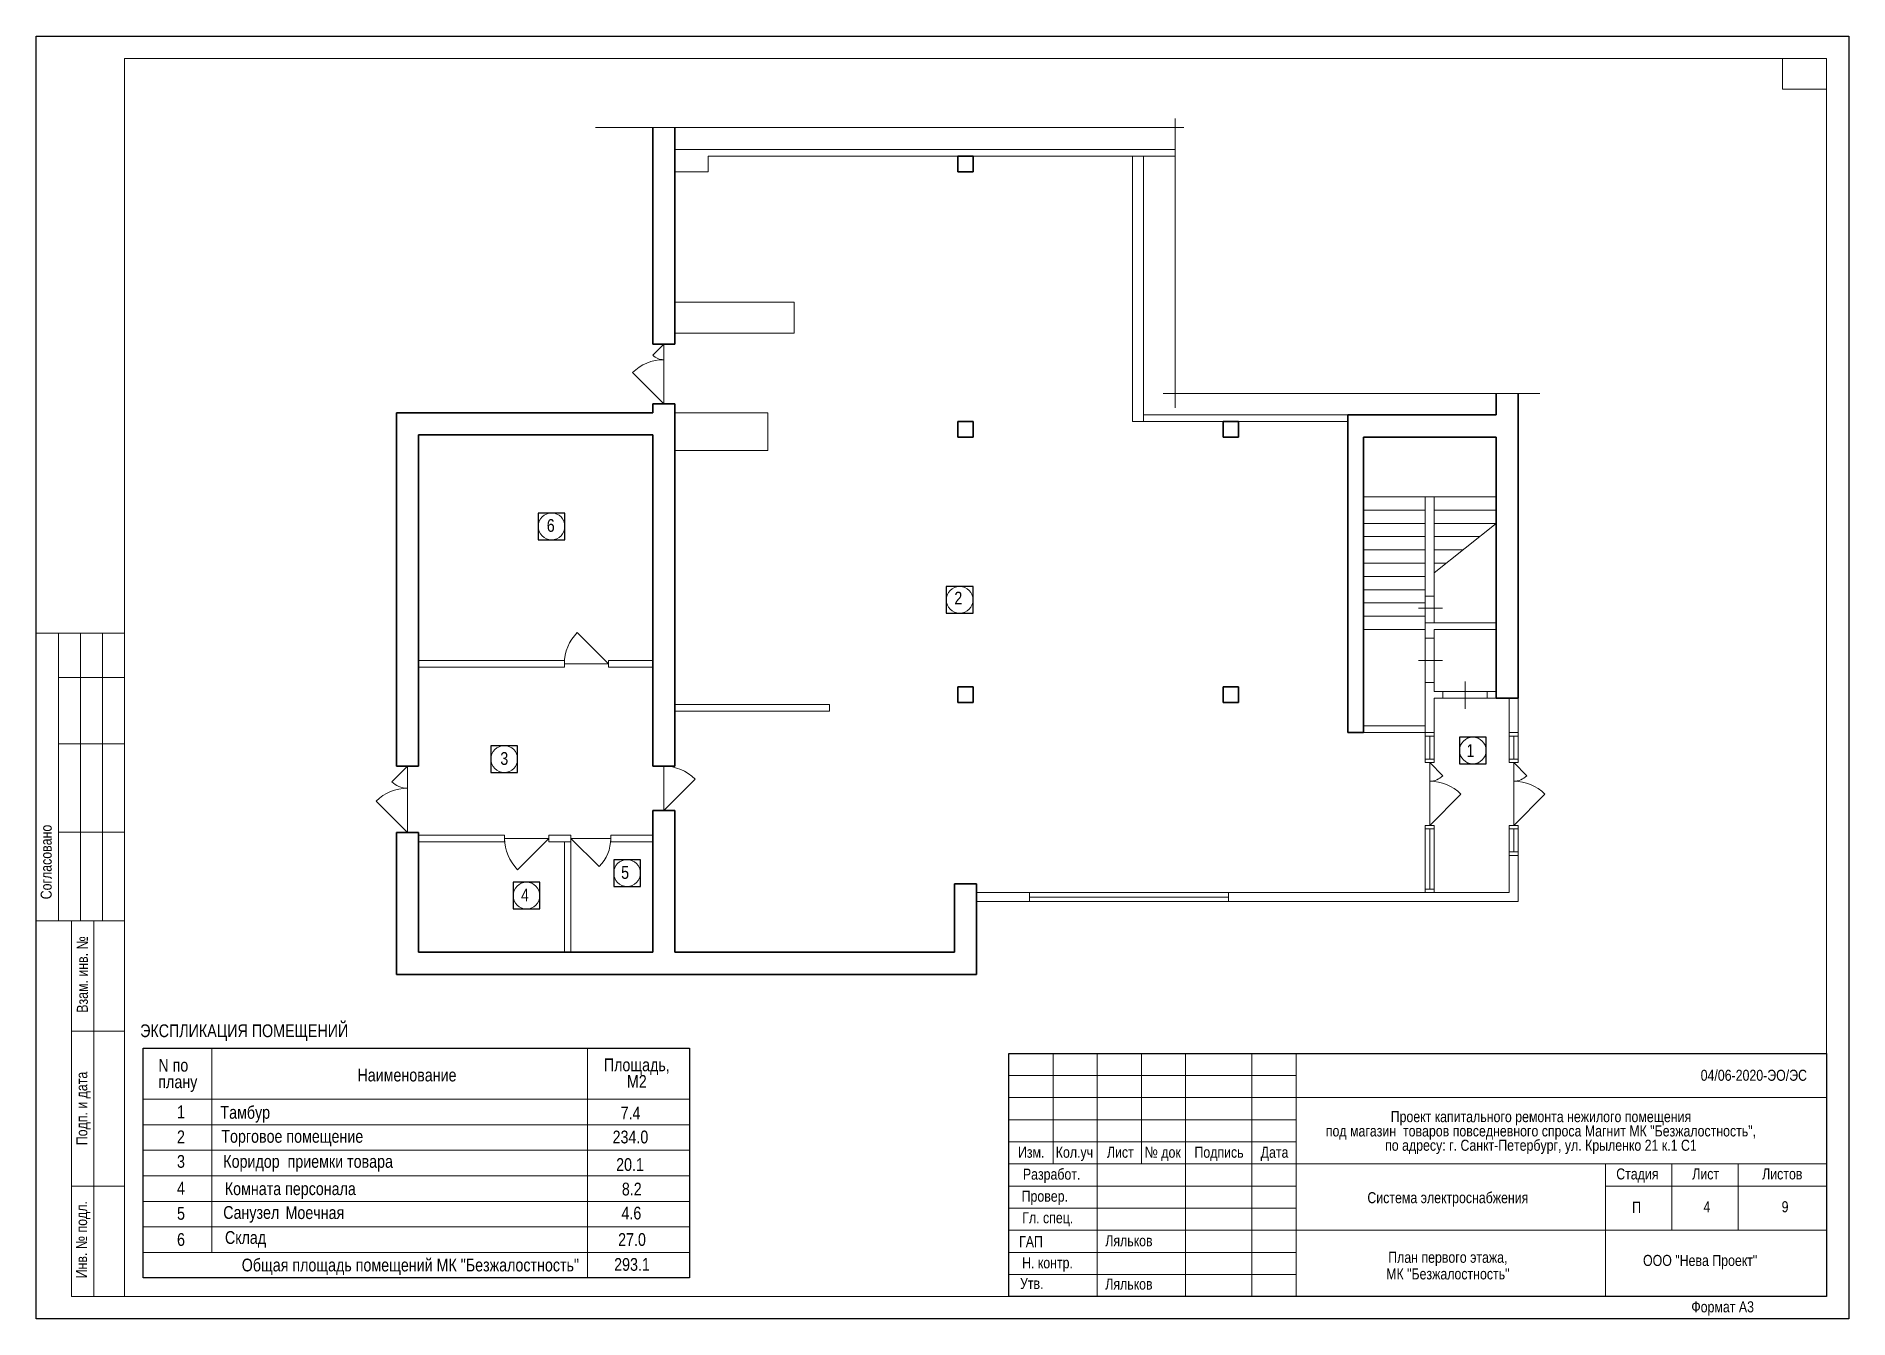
# Model space of a CAD drawing. Header units: metres. Extents: x -163 to 308, y -116 to 9.
# Drawn here: x 267.04 to 308.04, y -99.32 to -70.32 of the extents above; entities that cross this region are included whole.
import ezdxf
from ezdxf.enums import TextEntityAlignment as Align

# ---------------------------------------------------------------- set-up
doc = ezdxf.new("R2010")
doc.units = ezdxf.units.M
doc.header["$MEASUREMENT"] = 0
for name, color, linetype in [('YOLO_FRAME', 1, 'Continuous'), ('YOLO_STAMP', 1, 'Continuous'), ('YOLO_TABLE', 1, 'Continuous')]:
    doc.layers.add(name, color=color, linetype=linetype)
doc.styles.add('Style-Arial', font='arial.ttf')

msp = doc.modelspace()

# ---------------------------------------------------------------- texts
at = {"color": 7, "linetype": 'Continuous', "lineweight": 0, "style": 'Style-Arial', "width": 0.8}
for s, height, p in [('6', 0.28875, (278.67996372, -81.24161933)), ('2', 0.28875, (287.90006239, -82.88362869)), ('3', 0.28875, (277.62965145, -86.51126168)), ('1', 0.28875, (299.48421527, -86.33190868)), ('5', 0.28875, (280.36250006, -89.08794589)), ('4', 0.28875, (278.09639206, -89.59768814)), ('1', 0.28875, (270.31584331, -94.5015336)), ('2', 0.28875, (270.31584331, -95.06633979)), ('3', 0.28875, (270.31584331, -95.6220451)), ('20.1', 0.28875, (280.47357723, -95.69288146)), ('4', 0.28875, (270.31531511, -96.22713739)), ('П', 0.25, (303.2413385, -96.67992221)), ('4', 0.25, (304.83334702, -96.66603054)), ('9', 0.25, (306.60126479, -96.66603054)), ('5', 0.28875, (270.31672365, -96.79663602)), ('4.6', 0.28875, (280.50403269, -96.79047123)), ('6', 0.28875, (270.31584331, -97.38771689)), ('27.0', 0.28875, (280.51846167, -97.38781983)), ('293.1', 0.28875, (280.51846167, -97.95163309))]:
    msp.add_text(s, height=height, dxfattribs=at).set_placement(p, align=Align.TOP_CENTER)
for s, p in [('Согласовано', (267.26640894, -88.99637938)), ('Взам. инв. №', (268.08469308, -91.53944105)), ('Подп. и дата', (268.07180665, -94.56923475)), ('Инв. № подл.', (268.06734202, -97.53715255))]:
    msp.add_text(s, height=0.25, rotation=90, dxfattribs=at).set_placement(p, align=Align.MIDDLE_CENTER)
at = {"color": 7, "lineweight": 13, "style": 'Style-Arial', "width": 0.8}
msp.add_text('ЭКСПЛИКАЦИЯ ПОМЕЩЕНИЙ ', height=0.28875, dxfattribs=at).set_placement((271.79060793, -92.81196491), align=Align.MIDDLE_CENTER)
at = {"color": 7, "linetype": 'Continuous', "lineweight": 13, "style": 'Style-Arial', "width": 0.8}
msp.add_text('04/06-2020-ЭО/ЭС', height=0.25, dxfattribs=at).set_placement((305.89488847, -93.69370753), align=Align.TOP_CENTER)
at = {"color": 7, "linetype": 'Continuous', "lineweight": 0, "style": 'Style-Arial', "width": 0.8}
for s, p in [('Тамбур', (271.20816762, -94.51286265)), ('Торговое помещение ', (271.22773828, -95.05497708)), ('Санузел', (271.27190566, -96.77682096))]:
    msp.add_text(s, height=0.28875, dxfattribs=at).set_placement(p, align=Align.TOP_LEFT)
at = {"color": 7, "linetype": 'Continuous', "lineweight": 13, "style": 'Style-Arial', "width": 0.8}
for s, height, p in [('7.4', 0.28875, (280.26085164, -94.52806949)), ('234.0', 0.28875, (280.07935166, -95.06990109)), ('8.2', 0.28875, (280.28898816, -96.24698126)), ('Общая площадь помещений МК "Безжалостность"', 0.28875, (271.69082344, -97.96457203)), ('ООО "Нева Проект"', 0.25, (303.38871917, -97.88043652))]:
    msp.add_text(s, height=height, dxfattribs=at).set_placement(p, align=Align.TOP_LEFT)
at = {"color": 7, "linetype": 'Continuous', "lineweight": 0, "style": 'Style-Arial', "width": 0.8}
for s, p in [('Изм.', (289.54906198, -95.55879125)), ('Кол.уч', (290.52638211, -95.55879125)), ('Лист', (291.56477979, -95.55879125)), ('№ док', (292.52368109, -95.55879125)), ('Подпись', (293.79768042, -95.55879125)), ('Дата', (295.05315753, -95.55879125)), ('Разработ.', (290.01096016, -96.05475356)), ('Стадия', (303.26045889, -96.04879125)), ('Лист', (304.80477979, -96.04879125)), ('Листов', (306.53827084, -96.04879125)), ('Провер.', (289.856323, -96.55248463)), ('Гл. спец.', (289.92259607, -97.03971443)), ('ГАП', (289.54320765, -97.5812179)), ('Н. контр.', (289.91749517, -98.05879125)), ('Утв.', (289.56154739, -98.52560115)), ('Формат А3', (305.18937524, -99.0545721))]:
    msp.add_text(s, height=0.25, dxfattribs=at).set_placement(p, align=Align.MIDDLE_CENTER)
at = {"color": 7, "lineweight": 13, "style": 'Style-Arial', "width": 0.8}
for p in [(291.22419439, -97.43563817), (291.22419439, -98.41489466)]:
    msp.add_text('Ляльков', height=0.25, dxfattribs=at).set_placement(p, align=Align.TOP_LEFT)
at = {"color": 7, "linetype": 'Continuous', "lineweight": 13, "style": 'Style-Arial'}
for s, insert, char_height, attachment_point, line_spacing_factor in [('\\H1x;\\W0.8;N по \\Pплану', (269.80366765, -93.8219891), 0.28875, 4, 0.776524), ('\\H1x;\\W0.8;Наименование', (274.30788113, -93.81524803), 0.28875, 4, 0.6), ('\\H1x;\\W0.8;Проект капитального ремонта нежилого помещения \\Pпод магазин  товаров повседневного спроса Магнит МК "Безжалостность",\\Pпо адресу: г. Санкт-Петербург, ул. Крыленко 21 к.1 С1', (301.07914106, -94.62858535), 0.25, 2, 0.776524)]:
    msp.add_mtext(s, dxfattribs=dict(at, insert=insert, char_height=char_height, attachment_point=attachment_point, line_spacing_factor=line_spacing_factor))
at = {"color": 7, "linetype": 'Continuous', "lineweight": 0, "style": 'Style-Arial'}
for s, insert, char_height, attachment_point, line_spacing_factor in [('\\H1x;\\W0.8;Площадь,\\PМ2', (280.62740558, -93.43902441), 0.28875, 2, 0.776524), ('\\H1x;\\W0.8;Коридор  приемки товара', (273.19234773, -95.62200578), 0.28875, 2, 0.6), ('\\H1x;\\W0.8;Комната персонала ', (271.30774452, -96.23852178), 0.28875, 1, 0.6), ('{\\W0.8;Система электроснабжения}', (298.97353135, -96.6237126), 0.25, 5, 0.9), ('\\H1.000000x;\\W0.800000;Моечная ', (272.68103826, -96.78021831), 0.28875, 1, 0.60241), ('\\H1.000000x;\\W0.800000;Склад ', (271.31075211, -97.34336979), 0.28875, 1, 0.60241), ('\\H1x;\\W0.8;План первого этажа,\\PМК "Безжалостность"', (298.97353135, -98.1237126), 0.25, 5, 0.9)]:
    msp.add_mtext(s, dxfattribs=dict(at, insert=insert, char_height=char_height, attachment_point=attachment_point, line_spacing_factor=line_spacing_factor))

# ---------------------------------------------------------------- linework, layer by layer
at = {"color": 7, "linetype": 'Continuous', "lineweight": 0}
for p, q in [((267.04201414, -70.32380125), (308.04201414, -70.32380125)), ((267.04201414, -99.32380125), (267.04201414, -70.32380125)), ((308.04201414, -70.32380125), (308.04201414, -99.32380125)), ((293.00245125, -72.3873275), (279.69415162, -72.3873275)), ((292.80325664, -72.18622886), (292.80325664, -78.72964471)), ((281.23774488, -77.28774079), (280.99025751, -77.53522816)), ((281.23774488, -77.28774079), (281.23774488, -78.63774079)), ((280.5306381, -77.93063401), (281.23774488, -78.63774079)), ((301.05416852, -78.40488393), (292.53106748, -78.40488393)), ((297.06274488, -80.73774079), (300.06274488, -80.73774079)), ((297.06274488, -81.03774079), (298.46274488, -81.03774079)), ((298.66274488, -81.03774079), (300.06274488, -81.03774079)), ((297.06274488, -81.33774079), (298.46274488, -81.33774079)), ((300.06274488, -81.33774079), (298.66274488, -82.45551172)), ((298.66274488, -81.33774079), (300.06274488, -81.33774079)), ((297.06274488, -81.63774079), (298.46274488, -81.63774079)), ((297.06274488, -81.93774079), (298.46274488, -81.93774079)), ((298.66274488, -81.63774079), (299.68699705, -81.63774079)), ((298.66274488, -81.93774079), (299.31124922, -81.93774079)), ((297.06274488, -82.23774079), (298.46274488, -82.23774079)), ((298.66274488, -82.23774079), (298.93550139, -82.23774079)), ((297.06274488, -82.53774079), (298.46274488, -82.53774079)), ((297.06274488, -82.83774079), (298.46274488, -82.83774079)), ((297.06274488, -83.13774079), (298.46274488, -83.13774079)), ((298.46274488, -82.98774079), (298.46274488, -83.58774079)), ((298.66274488, -82.98774079), (298.66274488, -83.58774079)), ((297.06274488, -83.43774079), (298.46274488, -83.43774079)), ((298.31026283, -83.2544591), (298.85401279, -83.2544591)), ((279.98774488, -84.51274079), (279.2806381, -83.80563401)), ((297.06274488, -83.73774079), (298.46274488, -83.73774079)), ((298.46274488, -84.93774079), (298.46274488, -83.93774079)), ((298.66274488, -83.93774079), (298.66274488, -84.93774079)), ((298.31026283, -84.43774079), (298.85401279, -84.43774079)), ((278.98774488, -84.51274079), (279.98774488, -84.51274079)), ((298.86274488, -85.13774079), (299.86274488, -85.13774079)), ((299.36274488, -84.91405248), (299.36274488, -85.5290087)), ((298.86274488, -85.28774079), (299.86274488, -85.28774079)), ((298.46274488, -86.14774079), (298.46274488, -86.66774079)), ((298.56274488, -86.14774079), (298.56274488, -86.66774079)), ((298.66274488, -86.14774079), (298.66274488, -86.66774079)), ((300.36274488, -86.14774079), (300.36274488, -86.66774079)), ((300.46274488, -86.14774079), (300.46274488, -86.66774079)), ((300.56274488, -86.14774079), (300.56274488, -86.66774079)), ((275.43774488, -86.82774079), (275.08419149, -87.18129418)), ((275.43774488, -86.82774079), (275.43774488, -88.32774079)), ((281.23774488, -86.82774079), (281.23774488, -87.82774079)), ((298.56274488, -86.74774079), (298.56274488, -88.16774079)), ((298.56274488, -86.74774079), (298.85972973, -87.04472564)), ((300.46274488, -86.74774079), (300.46274488, -88.16774079)), ((300.46274488, -86.74774079), (300.75972973, -87.04472564)), ((281.23774488, -87.82774079), (281.94485166, -87.12063401)), ((274.7306381, -87.62063401), (275.43774488, -88.32774079)), ((299.26985166, -87.46063401), (298.56274488, -88.16774079)), ((301.16985166, -87.46063401), (300.46274488, -88.16774079)), ((278.63774488, -88.46274079), (277.63774488, -88.46274079)), ((278.63774488, -88.46274079), (277.9306381, -89.16984757)), ((280.03774488, -88.46274079), (279.13774488, -88.46274079)), ((279.13774488, -88.46274079), (279.77414098, -89.09913689)), ((298.46274488, -88.24774079), (298.46274488, -89.68774079)), ((298.56274488, -88.24774079), (298.56274488, -89.60774079)), ((298.66274488, -88.24774079), (298.66274488, -89.68774079)), ((300.36274488, -88.24774079), (300.36274488, -88.76774079)), ((300.46274488, -88.76774079), (300.46274488, -88.24774079)), ((300.56274488, -88.76774079), (300.56274488, -88.24774079)), ((294.01274488, -89.68774079), (289.51274488, -89.68774079)), ((289.51274488, -89.78774079), (294.01274488, -89.78774079)), ((294.01274488, -89.88774079), (289.51274488, -89.88774079)), ((289.04201414, -93.82380125), (295.54201414, -93.82380125)), ((289.04201414, -94.32380125), (295.54201414, -94.32380125)), ((269.46414886, -94.93666653), (281.81796673, -94.93666653)), ((289.04201414, -94.82380125), (295.54201414, -94.82380125)), ((269.46414886, -95.51416653), (281.81796673, -95.51416653)), ((269.46414886, -96.09166653), (281.81796673, -96.09166653)), ((289.04201414, -96.32380125), (295.54201414, -96.32380125)), ((269.46414886, -96.66916653), (281.81796673, -96.66916653)), ((289.04201414, -96.82380125), (295.54201414, -96.82380125)), ((269.46414886, -97.24666653), (281.81796673, -97.24666653)), ((289.04201414, -97.32380125), (295.54201414, -97.32380125)), ((269.46414886, -97.82416653), (281.81796673, -97.82416653)), ((289.04201414, -97.82380125), (295.54201414, -97.82380125)), ((289.04201414, -98.32380125), (295.54201414, -98.32380125)), ((308.04201414, -99.32380125), (267.04201414, -99.32380125))]:
    msp.add_line(p, q, dxfattribs=at)
at = {"color": 7, "linetype": 'Continuous', "lineweight": 13}
for p, q in [((269.04201414, -70.82380125), (307.54201414, -70.82380125)), ((269.04201414, -70.82380125), (269.04201414, -98.82380125)), ((306.54201414, -70.82380125), (306.54201414, -71.52380125)), ((307.54201414, -70.82380125), (307.54201414, -98.82380125)), ((306.54201414, -71.52380125), (307.54201414, -71.52380125)), ((281.48774488, -72.88774079), (292.80325664, -72.88774079)), ((282.23774488, -73.38774079), (281.48774488, -73.38774079)), ((282.23774488, -73.03774079), (292.80325664, -73.03774079)), ((282.23774488, -73.03774079), (282.23774488, -73.38774079)), ((291.83774488, -73.03774079), (291.83774488, -79.03774079)), ((292.08774488, -73.03774079), (292.08774488, -79.03774079)), ((284.18774488, -76.33774079), (281.48774488, -76.33774079)), ((284.18774488, -76.33774079), (284.18774488, -77.03774079)), ((284.18774488, -77.03774079), (281.48774488, -77.03774079)), ((283.58774488, -78.83774079), (281.48774488, -78.83774079)), ((283.58774488, -78.83774079), (283.58774488, -79.68774079)), ((296.71274488, -79.03774079), (291.83774488, -79.03774079)), ((296.71274488, -78.88774079), (292.08774488, -78.88774079)), ((283.58774488, -79.68774079), (281.48774488, -79.68774079)), ((298.46274488, -82.98774079), (298.46274488, -80.73774079)), ((298.66274488, -82.98774079), (298.66274488, -80.73774079)), ((298.46274488, -82.98774079), (298.66274488, -82.98774079)), ((298.46274488, -83.93774079), (298.46274488, -83.58774079)), ((298.46274488, -83.58774079), (300.06274488, -83.58774079)), ((267.04201414, -83.82380125), (269.04201414, -83.82380125)), ((267.04201414, -83.82380125), (267.04201414, -90.32380125)), ((267.54201414, -83.82380125), (267.54201414, -90.32380125)), ((268.04201414, -83.82380125), (268.04201414, -90.32380125)), ((268.54201414, -83.82380125), (268.54201414, -90.32380125)), ((298.46274488, -83.93774079), (298.66274488, -83.93774079)), ((298.66274488, -83.93774079), (298.66274488, -83.73774079)), ((298.66274488, -83.73774079), (300.06274488, -83.73774079)), ((275.68774488, -84.43774079), (278.98774488, -84.43774079)), ((278.98774488, -84.43774079), (278.98774488, -84.58774079)), ((279.98774488, -84.43774079), (279.98774488, -84.58774079)), ((279.98774488, -84.43774079), (280.98774488, -84.43774079)), ((267.54201414, -84.82380125), (269.04201414, -84.82380125)), ((275.68774488, -84.58774079), (278.98774488, -84.58774079)), ((279.98774488, -84.58774079), (280.98774488, -84.58774079)), ((298.46274488, -84.93774079), (298.66274488, -84.93774079)), ((298.66274488, -85.13774079), (298.66274488, -84.93774079)), ((298.66274488, -85.13774079), (298.86274488, -85.13774079)), ((298.86274488, -85.28774079), (298.86274488, -85.13774079)), ((299.86274488, -85.28774079), (299.86274488, -85.13774079)), ((299.86274488, -85.13774079), (300.06274488, -85.13774079)), ((284.98774488, -85.43774079), (281.48774488, -85.43774079)), ((284.98774488, -85.58774079), (281.48774488, -85.58774079)), ((284.98774488, -85.43774079), (284.98774488, -85.58774079)), ((298.66274488, -85.28774079), (298.86274488, -85.28774079)), ((299.86274488, -85.28774079), (300.06274488, -85.28774079)), ((297.06274488, -85.91774079), (298.46274488, -85.91774079)), ((297.06274488, -86.06774079), (298.66274488, -86.06774079)), ((267.54201414, -86.32380125), (269.04201414, -86.32380125)), ((267.54201414, -88.32380125), (269.04201414, -88.32380125)), ((275.68774488, -88.38774079), (277.63774488, -88.38774079)), ((275.68774488, -88.53774079), (277.63774488, -88.53774079)), ((277.63774488, -88.38774079), (277.63774488, -88.53774079)), ((278.63774488, -88.38774079), (278.63774488, -88.53774079)), ((278.63774488, -88.38774079), (279.13774488, -88.38774079)), ((278.63774488, -88.53774079), (279.13774488, -88.53774079)), ((278.98774488, -88.53774079), (278.98774488, -91.03774079)), ((279.13774488, -88.38774079), (279.13774488, -91.03774079)), ((280.03774488, -88.38774079), (280.03774488, -88.53774079)), ((280.03774488, -88.38774079), (280.98774488, -88.38774079)), ((280.03774488, -88.53774079), (280.98774488, -88.53774079)), ((300.36274488, -88.76774079), (300.36274488, -89.68774079)), ((300.56274488, -88.76774079), (300.56274488, -89.88774079)), ((288.31274488, -89.68774079), (289.51274488, -89.68774079)), ((289.51274488, -89.68774079), (289.51274488, -89.88774079)), ((294.01274488, -89.68774079), (294.01274488, -89.88774079)), ((294.01274488, -89.68774079), (300.36274488, -89.68774079)), ((288.31274488, -89.88774079), (289.51274488, -89.88774079)), ((294.01274488, -89.88774079), (300.56274488, -89.88774079)), ((267.04201414, -90.32380125), (269.04201414, -90.32380125)), ((268.34201414, -98.82380125), (268.34201414, -90.32380125)), ((267.84201414, -92.82380125), (269.04201414, -92.82380125)), ((269.46414886, -93.20416653), (281.81796673, -93.20416653)), ((269.46414886, -93.20416653), (269.46414886, -98.40166653)), ((271.01084848, -93.20416653), (271.01084848, -97.82416653)), ((279.50796673, -93.20416653), (279.50796673, -98.40166653)), ((281.81796673, -93.20416653), (281.81796673, -98.40166653)), ((289.04201414, -93.32380125), (307.54201414, -93.32380125)), ((289.04201414, -93.32380125), (289.04201414, -98.82380125)), ((290.04201414, -93.32380125), (290.04201414, -95.82380125)), ((291.04201414, -93.32380125), (291.04201414, -98.82380125)), ((292.04201414, -93.32380125), (292.04201414, -95.82380125)), ((293.04201414, -93.32380125), (293.04201414, -98.82380125)), ((294.54201414, -93.32380125), (294.54201414, -98.82380125)), ((295.54201414, -93.32380125), (295.54201414, -98.82380125)), ((269.46414886, -94.35916653), (281.81796673, -94.35916653)), ((295.54201414, -94.32380125), (307.54201414, -94.32380125)), ((289.04201414, -95.32380125), (295.54201414, -95.32380125)), ((289.04201414, -95.82380125), (307.54201414, -95.82380125)), ((267.84201414, -96.32380125), (269.04201414, -96.32380125)), ((302.54201414, -96.32380125), (307.54201414, -96.32380125)), ((295.54201414, -97.32380125), (307.54201414, -97.32380125)), ((269.46414886, -98.40166653), (281.81796673, -98.40166653)), ((268.60308008, -98.82380125), (307.54201414, -98.82380125))]:
    msp.add_line(p, q, dxfattribs=at)
at = {"color": 7, "linetype": 'Continuous', "lineweight": 30}
for p, q in [((280.98774488, -72.3873275), (280.98774488, -77.28774079)), ((281.48774488, -72.3873275), (281.48774488, -77.28774079)), ((287.88774488, -73.03774079), (288.23774488, -73.03774079)), ((287.88774488, -73.38774079), (287.88774488, -73.03774079)), ((287.88774488, -73.38774079), (288.23774488, -73.38774079)), ((288.23774488, -73.38774079), (288.23774488, -73.03774079)), ((281.48774488, -77.28774079), (280.98774488, -77.28774079)), ((281.48774488, -78.63774079), (280.98774488, -78.63774079)), ((280.98774488, -78.83774079), (280.98774488, -78.63774079)), ((281.48774488, -78.63774079), (281.48774488, -86.82774079)), ((300.06274488, -78.40488393), (300.06274488, -78.88774079)), ((300.56274488, -78.40488393), (300.56274488, -85.28774079)), ((280.98774488, -78.83774079), (275.18774488, -78.83774079)), ((275.18774488, -78.83774079), (275.18774488, -86.82774079)), ((287.88774488, -79.03774079), (288.23774488, -79.03774079)), ((287.88774488, -79.38774079), (287.88774488, -79.03774079)), ((288.23774488, -79.38774079), (288.23774488, -79.03774079)), ((293.88774488, -79.03774079), (294.23774488, -79.03774079)), ((293.88774488, -79.38774079), (293.88774488, -79.03774079)), ((294.23774488, -79.38774079), (294.23774488, -79.03774079)), ((296.71274488, -78.88774079), (296.71274488, -86.06774079)), ((296.71274488, -78.88774079), (300.06274488, -78.88774079)), ((275.68774488, -79.33774079), (275.68774488, -86.82774079)), ((280.98774488, -79.33774079), (275.68774488, -79.33774079)), ((280.98774488, -79.33774079), (280.98774488, -86.82774079)), ((287.88774488, -79.38774079), (288.23774488, -79.38774079)), ((293.88774488, -79.38774079), (294.23774488, -79.38774079)), ((297.06274488, -79.38774079), (297.06274488, -86.06774079)), ((297.06274488, -79.38774079), (300.06274488, -79.38774079)), ((300.06274488, -79.38774079), (300.06274488, -85.28774079)), ((287.88774488, -85.03774079), (288.23774488, -85.03774079)), ((287.88774488, -85.38774079), (287.88774488, -85.03774079)), ((288.23774488, -85.38774079), (288.23774488, -85.03774079)), ((293.88774488, -85.03774079), (294.23774488, -85.03774079)), ((293.88774488, -85.38774079), (293.88774488, -85.03774079)), ((294.23774488, -85.38774079), (294.23774488, -85.03774079)), ((287.88774488, -85.38774079), (288.23774488, -85.38774079)), ((293.88774488, -85.38774079), (294.23774488, -85.38774079)), ((300.56274488, -85.28774079), (300.06274488, -85.28774079)), ((297.06274488, -86.06774079), (296.71274488, -86.06774079)), ((275.68774488, -86.82774079), (275.18774488, -86.82774079)), ((280.98774488, -86.82774079), (281.48774488, -86.82774079)), ((280.98774488, -87.82774079), (281.48774488, -87.82774079)), ((280.98774488, -87.82774079), (280.98774488, -91.03774079)), ((281.48774488, -87.82774079), (281.48774488, -91.03774079)), ((275.68774488, -88.32774079), (275.18774488, -88.32774079)), ((275.18774488, -88.32774079), (275.18774488, -91.53774079)), ((275.68774488, -88.32774079), (275.68774488, -91.03774079)), ((287.81274488, -89.48774079), (287.81274488, -91.03774079)), ((287.81274488, -89.48774079), (288.31274488, -89.48774079)), ((288.31274488, -89.48774079), (288.31274488, -91.53774079)), ((280.98774488, -91.03774079), (275.68774488, -91.03774079)), ((281.48774488, -91.03774079), (287.81274488, -91.03774079)), ((288.31274488, -91.53774079), (275.18774488, -91.53774079))]:
    msp.add_line(p, q, dxfattribs=at)
at = {"color": 7, "linetype": 'Continuous', "lineweight": 13, "flags": 128}
for points in [[(298.66274488, -85.28774079), (298.66274488, -86.14774079), (298.46274488, -86.14774079), (298.46274488, -84.93774079)], [(300.56274488, -85.28774079), (300.56274488, -86.14774079), (300.36274488, -86.14774079), (300.36274488, -85.28774079)], [(300.36274488, -86.06774079), (300.56274488, -86.06774079)], [(300.56274488, -88.76774079), (300.36274488, -88.76774079)], [(300.36274488, -88.84774079), (300.56274488, -88.84774079)], [(298.46274488, -89.68774079), (298.46274488, -89.60774079), (298.46274488, -89.60774079), (298.66274488, -89.60774079), (298.66274488, -89.68774079)], [(269.04201414, -98.82380125), (267.84201414, -98.82380125), (267.84201414, -90.32380125)], [(302.54201414, -95.82380125), (302.54201414, -98.82380125)], [(304.04201414, -95.82380125), (304.04201414, -97.32380125)], [(305.54201414, -95.82380125), (305.54201414, -97.32380125)]]:
    msp.add_lwpolyline(points, dxfattribs=at)
for points in [[(298.46274488, -86.66774079), (298.66274488, -86.66774079), (298.66274488, -86.74774079), (298.46274488, -86.74774079), (298.46274488, -86.66774079)], [(300.36274488, -86.66774079), (300.56274488, -86.66774079), (300.56274488, -86.74774079), (300.36274488, -86.74774079), (300.36274488, -86.66774079)], [(298.46274488, -88.16774079), (298.66274488, -88.16774079), (298.66274488, -88.24774079), (298.46274488, -88.24774079), (298.46274488, -88.16774079)], [(300.36274488, -88.16774079), (300.56274488, -88.16774079), (300.56274488, -88.24774079), (300.36274488, -88.24774079), (300.36274488, -88.16774079)]]:
    msp.add_lwpolyline(points, close=True, dxfattribs=at)
at = {"color": 7, "linetype": 'Continuous', "lineweight": 13}
for centre in [(278.69903538, -81.40718257), (287.93063673, -83.06722096), (277.62906954, -86.66802506), (299.53897106, -86.47394136), (280.4062521, -89.24538649), (278.13237775, -89.75572308)]:
    msp.add_circle(centre, 0.30215027, dxfattribs=at)
at = {"color": 7, "linetype": 'Continuous', "lineweight": 0}
for centre, radius, start, end in [((281.23774488, -78.63774079), 1, 90, 135), ((281.23774488, -77.28774079), 0.35, 225, 270), ((279.98774488, -84.51274079), 1, 135, 180), ((281.23774488, -87.82774079), 1, 45, 90), ((275.43774488, -88.32774079), 1, 90, 135), ((275.43774488, -86.82774079), 0.5, 225, 270), ((298.56274488, -86.74774079), 0.42, 270, 315), ((298.56274488, -88.16774079), 1, 45, 90), ((300.46274488, -86.74774079), 0.42, 270, 315), ((300.46274488, -88.16774079), 1, 45, 90), ((278.63774488, -88.46274079), 1, 180, 225), ((279.13774488, -88.46274079), 0.9, 315, 0)]:
    msp.add_arc(centre, radius, start, end, dxfattribs=at)
at = {"layer": 'YOLO_FRAME'}
msp.add_lwpolyline([(267.04201414, -70.32380125), (308.04201414, -70.32380125), (308.04201414, -99.32380125), (267.04201414, -99.32380125)], close=True, dxfattribs=at)
at = {"layer": 'YOLO_STAMP'}
msp.add_lwpolyline([(289.04201414, -93.32380125), (307.54201414, -93.32380125), (307.54201414, -98.82380125), (289.04201414, -98.82380125)], close=True, dxfattribs=at)
at = {"layer": 'YOLO_TABLE'}
for points in [[(278.39688511, -81.70933284), (279.00118565, -81.70933284), (279.00118565, -81.1050323), (278.39688511, -81.1050323)], [(287.62848646, -83.36937123), (288.232787, -83.36937123), (288.232787, -82.76507069), (287.62848646, -82.76507069)], [(277.32691927, -86.97017532), (277.93121981, -86.97017532), (277.93121981, -86.36587479), (277.32691927, -86.36587479)], [(299.23682079, -86.77609163), (299.84112133, -86.77609163), (299.84112133, -86.17179109), (299.23682079, -86.17179109)], [(280.10410183, -89.54753676), (280.70840237, -89.54753676), (280.70840237, -88.94323622), (280.10410183, -88.94323622)], [(277.83022748, -90.05787335), (278.43452801, -90.05787335), (278.43452801, -89.45357281), (277.83022748, -89.45357281)], [(269.46414886, -93.20416653), (281.81796673, -93.20416653), (281.81796673, -98.40166653), (269.46414886, -98.40166653)]]:
    msp.add_lwpolyline(points, close=True, dxfattribs=at)

msp.set_redraw_order([(e.dxf.handle, doc.entitydb.next_handle()) for e in msp.query("TEXT MTEXT ATTDEF DIMENSION ARC_DIMENSION")])  # texts and dimensions are drawn at this point

doc.saveas('drawing.dxf')
